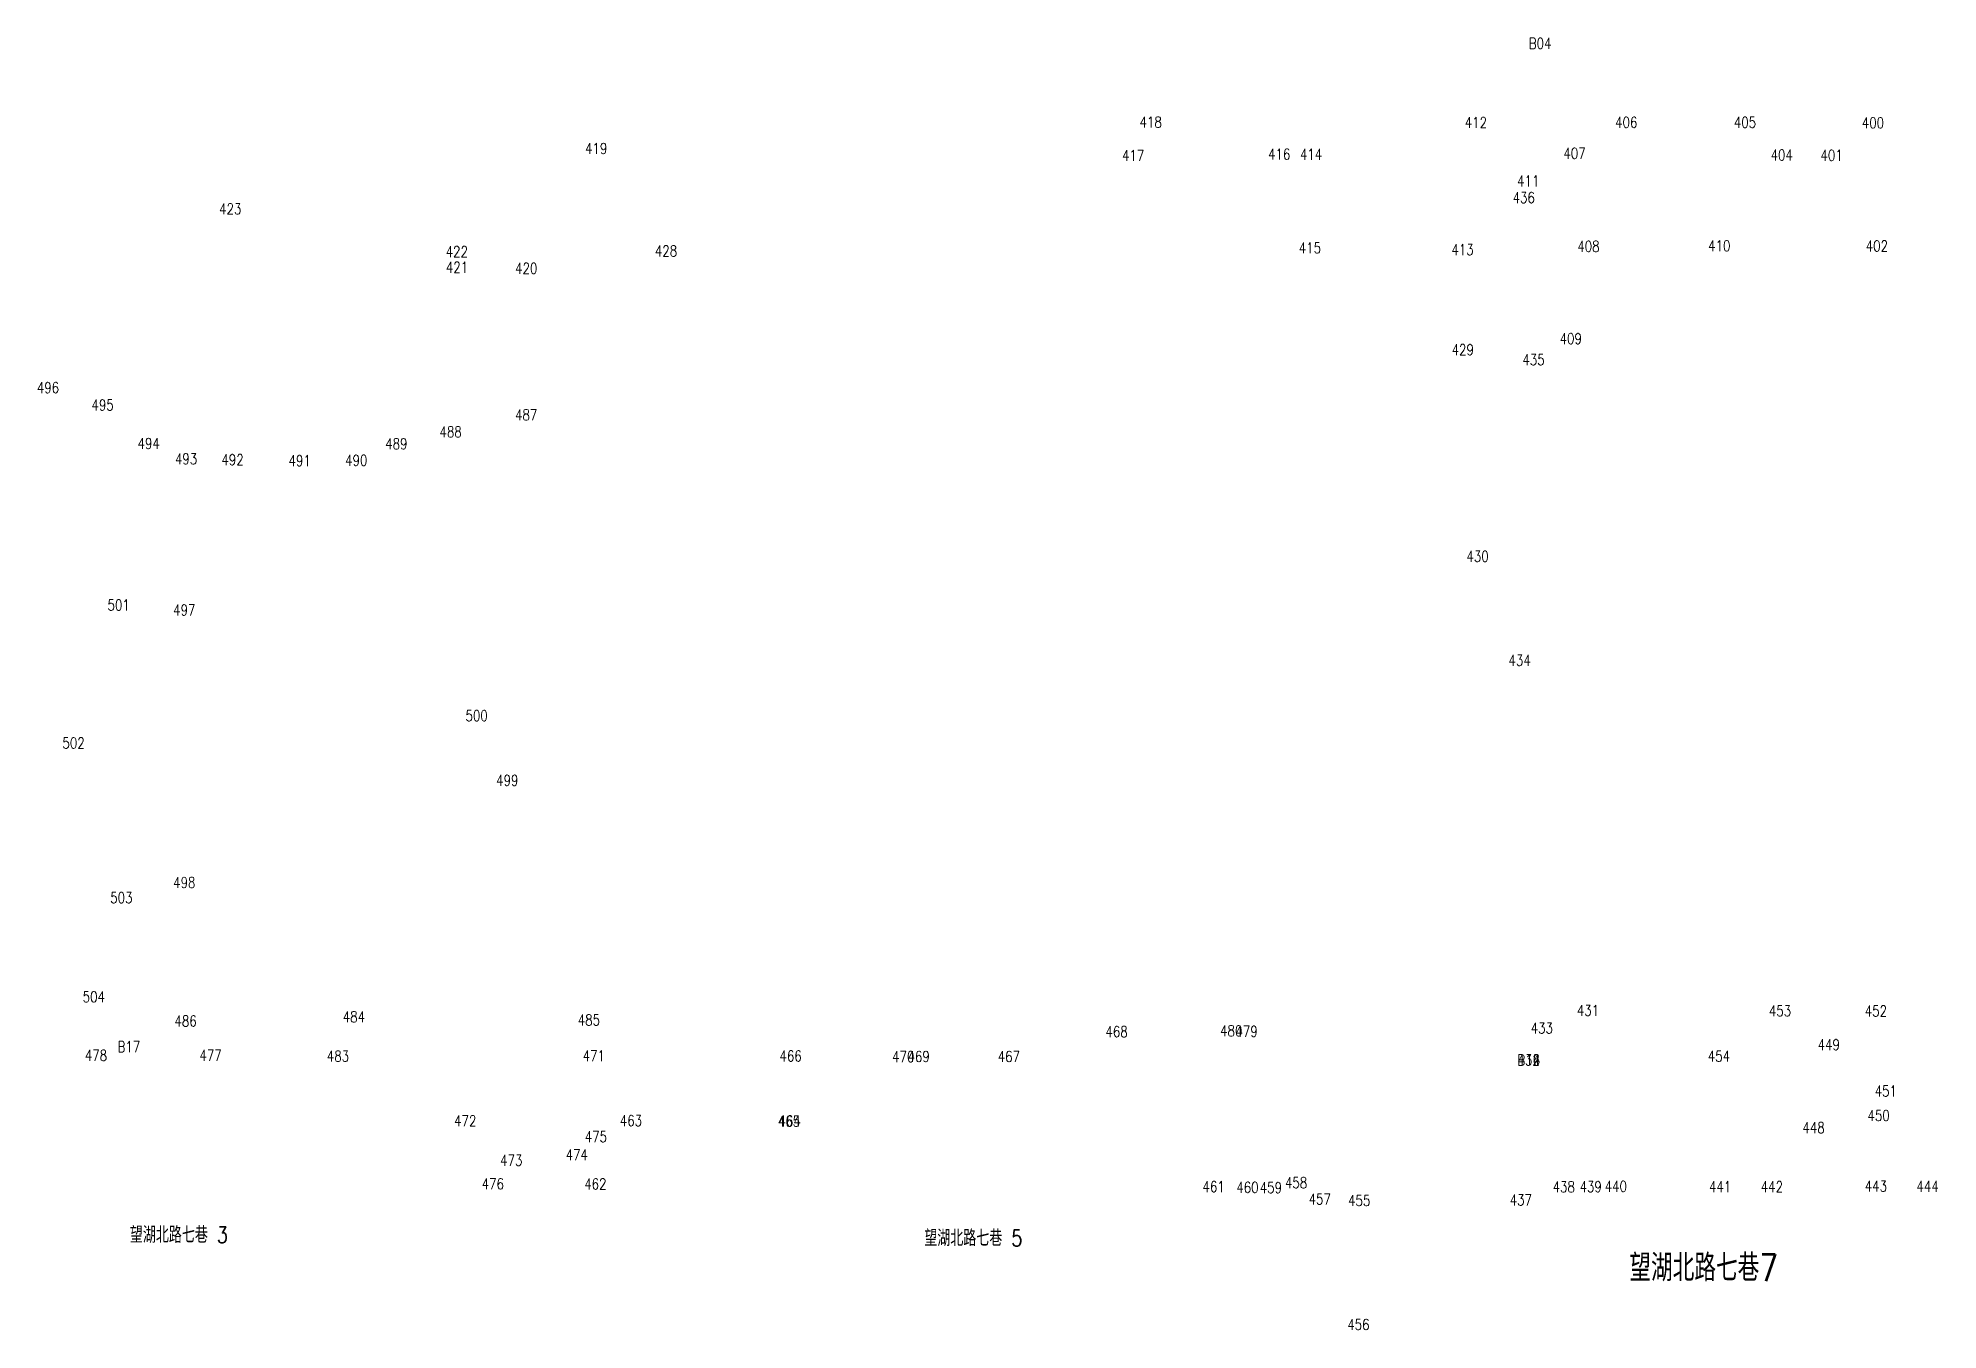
# Model space of a CAD drawing. Extents: x -992 to 2561, y -723 to 1492.
# Drawn here: x -161.1 to 14.2, y -18.7 to 100.5 of the extents above; entities that cross this region are included whole.
import ezdxf
from ezdxf.enums import TextEntityAlignment as Align

# ---------------------------------------------------------------- set-up
doc = ezdxf.new("R2010")
doc.units = 0
doc.header["$LTSCALE"] = 0.5
doc.layers.add('JMD', color=6, linetype='CONTINUOUS')
doc.layers.add('ZDH', color=1, linetype='CONTINUOUS')
doc.styles.add('HZ', font='rs.shx', dxfattribs={"width": 0.8, "bigfont": 'hztxt.shx'})

msp = doc.modelspace()

# ---------------------------------------------------------------- texts
at = {"layer": 'JMD', "linetype": 'Continuous', "style": 'HZ', "width": 0.8}
for s, height, p in [('望湖北路七巷 3', 1.5, (-148.14, -9.83, -0.21)), ('望湖北路七巷 5', 1.5, (-74.82, -10.13, -0.21)), ('望湖北路七巷7', 2.5, (-7.42, -12.82, -0.21))]:
    msp.add_text(s, height=height, dxfattribs=at).set_placement(p, align=Align.MIDDLE)
at = {"layer": 'ZDH', "linetype": 'Continuous', "style": 'HZ', "width": 0.8}
for s, p in [('B04', (-23.55, 99.54, -0.21)), ('418', (-59.48, 92.27, -0.47)), ('412', (-29.46, 92.24, -0.46)), ('406', (-15.59, 92.25, -0.45)), ('405', (-4.63, 92.25, -0.48)), ('400', (7.18, 92.21, -0.46)), ('419', (-110.66, 89.84, -0.36)), ('417', (-61.1, 89.2, -0.41)), ('416', (-47.62, 89.32, -0.38)), ('414', (-44.68, 89.3, -0.39)), ('407', (-20.36, 89.4, -0.48)), ('404', (-1.24, 89.24, -0.53)), ('401', (3.36, 89.21, -0.56)), ('411', (-24.63, 86.85, -0.5)), ('436', (-25.05, 85.31, -0.3)), ('423', (-144.43, 84.27, -0.24)), ('422', (-123.52, 80.32, -0.33)), ('428', (-104.21, 80.39, 0.3)), ('415', (-44.79, 80.67, 0.2)), ('413', (-30.7, 80.51, -0.29)), ('408', (-19.08, 80.81, -0.38)), ('410', (-7, 80.86, -0.12)), ('402', (7.54, 80.85, -0.34)), ('421', (-123.5, 78.88, 0.55)), ('420', (-117.11, 78.78, 0.67)), ('429', (-30.68, 71.27, 0.29)), ('409', (-20.71, 72.3, -0.46)), ('435', (-24.15, 70.35, -0.44)), ('496', (-161.25, 67.77, 1.22)), ('495', (-156.21, 66.17, 0.49)), ('487', (-117.12, 65.26, 0.77)), ('494', (-151.96, 62.62, 1.02)), ('489', (-129.1, 62.59, 0.22)), ('488', (-124.09, 63.69, 0.51)), ('493', (-148.51, 61.2, 0.82)), ('492', (-144.22, 61.12, 0.48)), ('491', (-138.02, 61.04, 0.5)), ('490', (-132.8, 61.07, 0.46)), ('430', (-29.31, 52.2, 0.64)), ('501', (-154.73, 47.71, -0.16)), ('497', (-148.67, 47.26, 0.44)), ('434', (-25.43, 42.61, 0)), ('500', (-121.69, 37.5, 0.53)), ('502', (-158.89, 34.98, 0.6)), ('499', (-118.86, 31.54, 0.33)), ('498', (-148.67, 22.1, -0.3)), ('503', (-154.48, 20.7, -0.33)), ('504', (-157.02, 11.56, -0.16)), ('484', (-133.02, 9.71, 0.11)), ('431', (-19.12, 10.3, -0.56)), ('453', (-1.4, 10.26, -0.49)), ('452', (7.45, 10.25, -1.21)), ('486', (-148.55, 9.32, -0.5)), ('485', (-111.33, 9.41, -0.59)), ('468', (-62.63, 8.34, -1.62)), ('480', (-52.05, 8.42, -0.38)), ('479', (-50.63, 8.37, -0.37)), ('433', (-23.38, 8.67, -0.64)), ('478', (-156.82, 6.15, -0.59)), ('B17', (-153.8, 6.95, -0.21)), ('477', (-146.24, 6.15, -0.54)), ('483', (-134.49, 6.08, -0.55)), ('471', (-110.88, 6.11, -0.55)), ('466', (-92.71, 6.09, -0.54)), ('470', (-82.32, 6.04, -0.51)), ('469', (-80.89, 6.05, -0.5)), ('467', (-72.57, 6.05, -1.42)), ('454', (-7.04, 6.08, -0.44)), ('449', (3.1, 7.14, -0.39)), ('432', (-24.6, 5.72, -0.66)), ('B14', (-24.6, 5.72, -0.21)), ('B16', (-24.6, 5.72, -0.21)), ('451', (8.37, 2.86, -0.28)), ('472', (-122.74, 0.11, -0.53)), ('463', (-107.45, 0.13, -0.58)), ('465', (-92.87, 0.08, -0.52)), ('464', (-92.8, 0.1, -0.52)), ('448', (1.7, -0.52, -0.42)), ('450', (7.7, 0.6, -0.38)), ('475', (-110.69, -1.35, -0.43)), ('473', (-118.49, -3.54, -0.49)), ('474', (-112.45, -3.02, -0.5)), ('476', (-120.2, -5.7, 0.11)), ('462', (-110.73, -5.71, 0.01)), ('461', (-53.67, -5.97, 0.1)), ('460', (-50.55, -6.03, -0.02)), ('459', (-48.39, -6.05, 0.03)), ('458', (-46.06, -5.6, -0.11)), ('438', (-21.36, -5.98, -0.64)), ('439', (-18.87, -5.97, -0.7)), ('440', (-16.55, -5.94, -0.59)), ('441', (-6.93, -5.97, -0.09)), ('442', (-2.15, -5.97, -0.05)), ('443', (7.45, -5.92, -0.13)), ('444', (12.22, -5.94, -0.1)), ('457', (-43.88, -7.11, 0.43)), ('455', (-40.24, -7.24, 0.41)), ('437', (-25.32, -7.19, -0.5)), ('456', (-40.31, -18.69, 0.27))]:
    msp.add_text(s, height=1, dxfattribs=at).set_placement(p)

doc.saveas('drawing.dxf')
